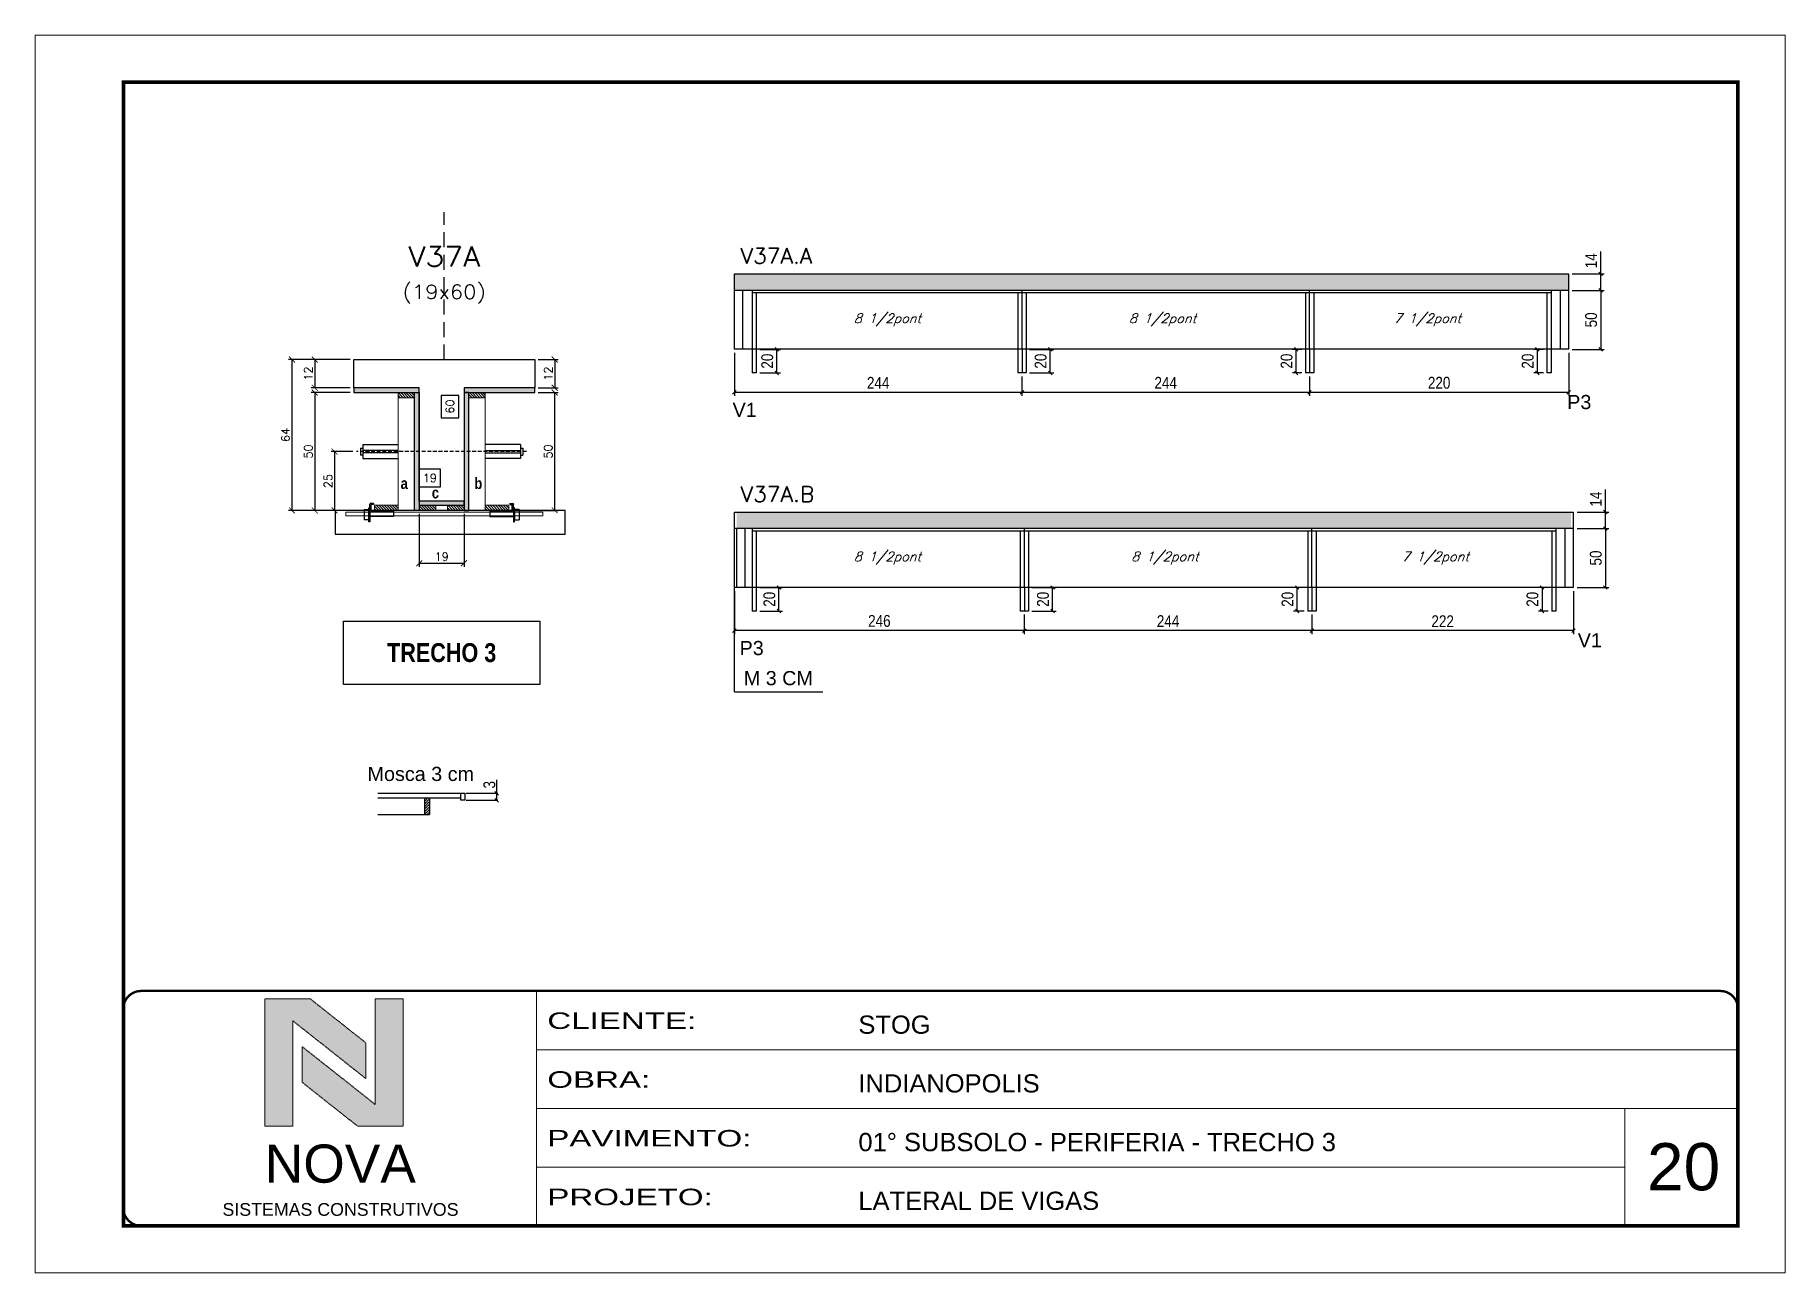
# Model space of a CAD drawing. Extents: x 0 to 6325, y 10169 to 19307.
# Drawn here: x 4755 to 6240, y 12466 to 13516 of the extents above; entities that cross this region are included whole.
import ezdxf
from ezdxf.enums import TextEntityAlignment as Align

# ---------------------------------------------------------------- set-up
doc = ezdxf.new("R2010")
doc.units = 0
for name, pattern in [('CONTINUO', [0]), ('DASHED', [0.75, 0.5, -0.25]), ('HIDDEN', [9.525, 6.35, -3.175])]:
    doc.linetypes.add(name, pattern=pattern)
for name, color, linetype in [('1', 1, 'Continuous'), ('5', 5, 'Continuous'), ('barrote', 251, 'Continuous'), ('COTA', 241, 'Continuous'), ('Cota Seção (2x)', 4, 'Continuous'), ('detalhes', 4, 'Continuous'), ('Hachura', 253, 'Continuous'), ('NOMENCLATURA', 7, 'Continuous'), ('Painéis', 200, 'Continuous'), ('presilha', 1, 'Continuous'), ('SARR_2.2x7', 40, 'Continuous'), ('SARR_3.5x7', 81, 'Continuous'), ('TENSOR', 3, 'Continuous'), ('texto', 7, 'Continuous'), ('Texto de Titulo', 7, 'Continuous'), ('Texto Qtd Sarr', 242, 'Continuous')]:
    doc.layers.add(name, color=color, linetype=linetype)
for name, color, linetype, lineweight in [('CARIMBO', 255, 'Continuous', 9), ('CARIMBO-LEGENDA', 75, 'Continuous', 15), ('CONCRETO', 251, 'Continuous', 25), ('Folhas', 255, 'Continuous', 9), ('Madeira', 126, 'Continuous', 18), ('SARRAFO DE PRESSAO', 251, 'DASHED', 9), ('SCO-___-LAJ', 2, 'Continuous', 0), ('Texto Seção', 7, 'Continuous', 15)]:
    doc.layers.add(name, color=color, linetype=linetype, lineweight=lineweight)
doc.styles.add('arial', font='arial.ttf')
doc.styles.add('COTA TECNICA', font='techl___.ttf', dxfattribs={"height": 10})
doc.styles.add('COTA TECNICA 2X', font='techl___.ttf', dxfattribs={"height": 10})
doc.styles.add('REGUA-120', font='ROMANS.shx', dxfattribs={"height": 15})
doc.styles.add('ROMANC', font='techb___.ttf', dxfattribs={"height": 2.5})
doc.styles.add('Romans', font='romans.shx')
doc.styles.get("Standard").update_dxf_attribs({"font": 'arial.ttf'})
doc.styles.add('TECNICA', font='techb___.ttf', dxfattribs={"height": 10})
doc.styles.add('Tecnologia', font='')
doc.styles.get('Tecnologia').set_extended_font_data('Forgotten Futurist')
doc.dimstyles.new('Cota Seção (2x)', dxfattribs={"dimtxt": 7, "dimasz": 5, "dimexe": 3, "dimexo": 3, "dimgap": 2, "dimtad": 3, "dimdec": 1, "dimlfac": 0.5, "dimzin": 12, "dimdsep": 46, "dimtxsty": 'Romans', "dimblk": 'ARCHTICK', "dimcen": 0, "dimclrd": 4, "dimclre": 4, "dimclrt": 1, "dimadec": 1, "dimazin": 3, "dimtfac": 1, "dimtdec": 1, "dimtmove": 0, "dimatfit": 3, "dimldrblk": 'OBLIQUE', "dimfxl": 1, "dimtolj": 1, "dimtzin": 12, "dimarcsym": 0})
doc.dimstyles.new('Cota Seção interna', dxfattribs={"dimtxt": 7, "dimasz": 6, "dimexe": 0.18, "dimexo": 2, "dimgap": -4, "dimtad": 3, "dimdec": 1, "dimlfac": 0.5, "dimzin": 12, "dimdsep": 46, "dimtxsty": 'Romans', "dimblk": 'ARCHTICK', "dimcen": 0.09, "dimse1": 1, "dimse2": 1, "dimsd1": 1, "dimsd2": 1, "dimclrd": 180, "dimclre": 5, "dimclrt": 1, "dimadec": 0, "dimazin": 3, "dimtfac": 1, "dimtdec": 1, "dimtofl": 0, "dimtmove": 0, "dimatfit": 3, "dimldrblk": 'ARCHTICK', "dimfxl": 1, "dimtolj": 1, "dimtzin": 0, "dimarcsym": 0})
doc.dimstyles.new('PAINEL', dxfattribs={"dimtxt": 10, "dimasz": 3, "dimexe": 3, "dimexo": 3, "dimgap": 3, "dimtad": 1, "dimdec": 1, "dimzin": 12, "dimdsep": 46, "dimtxsty": 'COTA TECNICA', "dimblk1": 'OBLIQUE', "dimblk2": 'OBLIQUE', "dimsah": 1, "dimcen": 0.9, "dimclrd": 4, "dimclre": 4, "dimclrt": 240, "dimadec": 1, "dimazin": 3, "dimtfac": 1, "dimtdec": 1, "dimtmove": 0, "dimatfit": 3, "dimfxl": 1, "dimtolj": 1, "dimtzin": 12, "dimarcsym": 0})
doc.dimstyles.new('SECAO', dxfattribs={"dimscale": 0.333333, "dimtxt": 5, "dimasz": 9, "dimexe": 3, "dimexo": 3, "dimgap": 3, "dimtad": 1, "dimdec": 1, "dimlfac": 0.5, "dimzin": 12, "dimdsep": 46, "dimtxsty": 'COTA TECNICA 2X', "dimblk1": 'OBLIQUE', "dimblk2": 'OBLIQUE', "dimsah": 1, "dimcen": 0.9, "dimclrd": 4, "dimclre": 4, "dimclrt": 240, "dimadec": 1, "dimazin": 3, "dimtfac": 1, "dimtdec": 1, "dimtmove": 0, "dimatfit": 3, "dimfxl": 1, "dimtolj": 1, "dimtzin": 12, "dimarcsym": 0})
pattern_1 = [(315, (28037.7189, 4882.807), (1.12253202, 1.12253202), [])]

msp = doc.modelspace()

# ---------------------------------------------------------------- texts
at = {"layer": '5', "linetype": 'Continuous'}
for s, p in [('V1', (5346.96, 13191.78)), ('P3', (6055.19, 13198.39)), ('P3', (5352.88, 12989.75)), ('V1', (6064.14, 12996.36))]:
    msp.add_text(s, height=12, rotation=0.00004, dxfattribs=at).set_placement(p)
at = {"layer": '5', "color": 4, "linetype": 'Continuous'}
for s, p in [('M 3 CM', (5356.45, 12964.23)), ('Mosca 3 cm', (5037.18, 12882.99))]:
    msp.add_text(s, height=12, rotation=0.00004, dxfattribs=at).set_placement(p)
at = {"layer": 'CARIMBO', "style": 'arial'}
msp.add_text('20', height=40, dxfattribs=at).set_placement((6122.86, 12535.84))
at = {"layer": 'detalhes', "style": 'TECNICA'}
for s, p in [('a', (5065.27, 13130.65)), ('c', (5091.7, 13122.69)), ('b', (5127.81, 13130.64))]:
    msp.add_text(s, height=9.6, dxfattribs=at).set_placement(p)
at = {"layer": 'NOMENCLATURA', "color": 2, "insert": (5100.1, 12991.77), "char_height": 16, "attachment_point": 5, "style": 'ROMANC'}
msp.add_mtext('TRECHO 3', dxfattribs=at)
at = {"layer": 'texto', "color": 2, "char_height": 8, "attachment_point": 5, "style": 'Romans'}
for s, insert in [('{\\Q19;\\C256;8 1/2pont}', (5478.36, 13274.11)), ('{\\Q19;\\C256;8 1/2pont}', (5711.79, 13274.11)), ('{\\Q19;\\C256;7 1/2pont}', (5936.59, 13274.11)), ('{\\Q19;\\C256;8 1/2pont}', (5478.36, 13072.08)), ('{\\Q19;\\C256;8 1/2pont}', (5713.79, 13072.08)), ('{\\Q19;\\C256;7 1/2pont}', (5943.27, 13072.08))]:
    msp.add_mtext(s, dxfattribs=dict(at, insert=insert))
at = {"layer": 'Texto Seção', "style": 'REGUA-120', "width": 1.05}
for s, p in [('V37A.A', (5353.78, 13321.86)), ('V37A.B', (5353.78, 13119.82))]:
    msp.add_text(s, height=13, dxfattribs=at).set_placement(p)

# ---------------------------------------------------------------- blocks, each defined once
blk = doc.blocks.new('A$C64660E27')
at = {"layer": 'COTA', "true_color": 0x1a1a1a}
h = blk.add_hatch(color=250, dxfattribs=at)
h.dxf.hatch_style = 1
h.paths.add_polyline_path([(185.4, -11.6), (142.4, -11.6), (142.4, -131.6), (168.8, -131.6), (168.8, -32.2), (237.7, -86.7), (237.7, -53)])
at = {"layer": 'COTA'}
h = blk.add_hatch(color=20, dxfattribs=at)
h.dxf.hatch_style = 1
h.paths.add_polyline_path([(273, -11.4), (246.6, -11.4), (246.6, -111.1), (177.7, -56.6), (177.7, -90.2), (230, -131.6), (273, -131.6)])
for p, q in [((142.4, -131.6), (142.4, -11.6)), ((142.4, -11.6), (185.4, -11.6)), ((185.4, -11.6), (237.7, -53)), ((273, -11.4), (246.6, -11.4)), ((246.6, -111.1), (246.6, -11.4)), ((273, -11.4), (273, -131.6)), ((168.8, -32.2), (237.7, -86.7)), ((168.8, -131.6), (168.8, -32.2)), ((246.6, -111.1), (177.7, -56.6)), ((177.7, -90.2), (177.7, -56.6)), ((237.7, -86.7), (237.7, -53)), ((230, -131.6), (177.7, -90.2)), ((142.4, -131.6), (168.8, -131.6)), ((273, -131.6), (230, -131.6))]:
    blk.add_line(p, q)
at = {"layer": 'CARIMBO-LEGENDA', "color": 7, "linetype": 'Continuous', "ltscale": 100, "style": 'arial'}
blk.add_text('NOVA', height=36, dxfattribs=at).set_placement((142.4, -184.8))
at = {"layer": 'CARIMBO-LEGENDA', "color": 7, "linetype": 'Continuous', "style": 'arial'}
blk.add_text('SISTEMAS CONSTRUTIVOS', height=12, dxfattribs=at).set_placement((102.5, -216))
blk = doc.blocks.new('9999999999')
at = {"color": 30, "linetype": 'CONTINUO'}
for p, q in [((98564.6, 34230.2), (98564.6, 34429.4)), ((98564.6, 34379.6), (99584, 34379.6)), ((98564.6, 34329.8), (99488, 34329.8)), ((99584, 34329.8), (99488, 34329.8)), ((99488, 34329.8), (99488, 34230.2)), ((98564.6, 34280), (99488, 34280))]:
    blk.add_line(p, q, dxfattribs=at)
at = {"color": 30, "linetype": 'CONTINUO', "const_width": 2}
blk.add_lwpolyline([(99584, 34230.2), (99584, 34414.4, 0.414214), (99569, 34429.4), (98229, 34429.4, 0.414214), (98214, 34414.4), (98214, 34245.2, 0.414214), (98229, 34230.2), (99584, 34230.2)], format="xyb", dxfattribs=at)
at = {"layer": 'Folhas'}
blk.add_lwpolyline([(98139, 34190.2), (99624, 34190.2), (99624, 35240.2), (98139, 35240.2)], close=True, dxfattribs=at)
at = {"layer": 'Folhas', "color": 30, "const_width": 3}
blk.add_lwpolyline([(98214, 34230.2), (99584, 34230.2), (99584, 35200.2), (98214, 35200.2)], close=True, dxfattribs=at)
at = {"xscale": 0.9, "yscale": 0.9, "zscale": 0.9}
blk.add_blockref('A$C64660E27', (98205.8, 34433.1), dxfattribs=at)
at = {"color": 7, "linetype": 'Continuous', "ltscale": 5, "style": 'arial'}
for s, height, p in [('STOG', 15.48, (98837.7, 34393.1)), ('INDIANOPOLIS', 15.483, (98837.7, 34343.3)), ('01° SUBSOLO - PERIFERIA - TRECHO 3', 15.483, (98837.7, 34293.5)), ('LATERAL DE VIGAS', 15.483, (98837.7, 34243.7))]:
    blk.add_text(s, height=height, dxfattribs=at).set_placement(p)
at = {"layer": 'Folhas', "color": 7, "style": 'Tecnologia', "width": 1.5}
for s, p in [('CLIENTE:', (98573.7, 34397.2)), ('OBRA:', (98573.7, 34347.3)), ('PAVIMENTO:', (98573.7, 34297.5)), ('PROJETO:', (98573.7, 34247.7))]:
    blk.add_text(s, height=14, dxfattribs=at).set_placement(p)
blk = doc.blocks.new('titulo1')
at = {"layer": 'Defpoints', "color": 252, "linetype": 'HIDDEN', "ltscale": 2}
blk.add_line((0, 0), (0, 125), dxfattribs=at)
at = {"layer": 'Defpoints', "style": 'Romans', "oblique": 15}
blk.add_attdef('FOLHA', text='', height=10, dxfattribs=at).set_placement((0, 15.6), align=Align.MIDDLE_CENTER)
at = {"layer": 'Texto Qtd Sarr', "color": 3, "style": 'Romans', "oblique": 15}
for tag, height, p in [('TITULO', 17, (0, 71.4)), ('SEÇÃO', 12, (0, 41.5))]:
    blk.add_attdef(tag, text='', height=height, dxfattribs=at).set_placement(p, align=Align.MIDDLE_CENTER)
blk = doc.blocks.new('_ArchTick')
at = {"color": 0, "linetype": 'ByBlock', "const_width": 0.15}
blk.add_lwpolyline([(-0.5, -0.5), (0.5, 0.5)], dxfattribs=at)
blk = doc.blocks.new('*D425')
at = {"layer": 'COTA', "color": 4, "lineweight": -2, "transparency": 16777216}
for p, q in [((5182.1, 13240.5), (5199, 13240.5)), ((5196, 13240.5), (5196, 13216.5)), ((5182.1, 13216.5), (5199, 13216.5))]:
    blk.add_line(p, q, dxfattribs=at)
at = {"layer": 'Defpoints', "color": 0, "transparency": 16777216}
for p in [(5179.1, 13240.5), (5179.1, 13216.5), (5196, 13216.5)]:
    blk.add_point(p, dxfattribs=at)
at = {"layer": 'COTA', "color": 4, "lineweight": -2, "transparency": 16777216, "xscale": 5, "yscale": 5, "zscale": 5}
for p, rotation in [((5196, 13240.5), 90), ((5196, 13216.5), 270)]:
    blk.add_blockref('_ArchTick', p, dxfattribs=dict(at, rotation=rotation))
at = {"layer": 'COTA', "color": 1, "transparency": 16777216, "insert": (5190.5, 13228.5), "char_height": 7, "attachment_point": 5, "rotation": 90, "style": 'Romans'}
blk.add_mtext('\\A1;12', dxfattribs=at)
blk = doc.blocks.new('_Oblique')
at = {"layer": '1', "color": 0, "lineweight": -2}
blk.add_line((-0.5, -0.5), (0.5, 0.5), dxfattribs=at)
blk = doc.blocks.new('*D426')
at = {"layer": 'COTA', "color": 4, "lineweight": -2, "transparency": 16777216}
for p, q in [((5022.5, 13240.5), (4970.1, 13240.5)), ((4973.1, 13112.5), (4973.1, 13240.5)), ((5044.5, 13112.5), (4970.1, 13112.5))]:
    blk.add_line(p, q, dxfattribs=at)
at = {"layer": 'Defpoints', "color": 0, "transparency": 16777216}
for p in [(4973.1, 13240.5), (5025.5, 13240.5), (5047.5, 13112.5)]:
    blk.add_point(p, dxfattribs=at)
at = {"layer": 'COTA', "color": 4, "lineweight": -2, "transparency": 16777216, "xscale": 5, "yscale": 5, "zscale": 5}
for p, rotation in [((4973.1, 13240.5), 90), ((4973.1, 13112.5), 270)]:
    blk.add_blockref('_ArchTick', p, dxfattribs=dict(at, rotation=rotation))
at = {"layer": 'COTA', "color": 1, "transparency": 16777216, "insert": (4967.6, 13176.5), "char_height": 7, "attachment_point": 5, "rotation": 90, "style": 'Romans'}
blk.add_mtext('\\A1;64', dxfattribs=at)
blk = doc.blocks.new('*D427')
at = {"layer": 'COTA', "color": 4, "lineweight": -2, "transparency": 16777216}
for p, q in [((5182.1, 13212.5), (5199, 13212.5)), ((5196, 13112.5), (5196, 13212.5)), ((5155.7, 13112.5), (5199, 13112.5))]:
    blk.add_line(p, q, dxfattribs=at)
at = {"layer": 'Defpoints', "color": 0, "transparency": 16777216}
for p in [(5179.1, 13212.5), (5196, 13212.5), (5152.7, 13112.5)]:
    blk.add_point(p, dxfattribs=at)
at = {"layer": 'COTA', "color": 4, "lineweight": -2, "transparency": 16777216, "xscale": 5, "yscale": 5, "zscale": 5}
for p, rotation in [((5196, 13212.5), 90), ((5196, 13112.5), 270)]:
    blk.add_blockref('_ArchTick', p, dxfattribs=dict(at, rotation=rotation))
at = {"layer": 'COTA', "color": 1, "transparency": 16777216, "insert": (5190.5, 13162.5), "char_height": 7, "attachment_point": 5, "rotation": 90, "style": 'Romans'}
blk.add_mtext('\\A1;50', dxfattribs=at)
blk = doc.blocks.new('*D428')
at = {"layer": 'Cota Seção (2x)', "color": 180, "lineweight": -2, "transparency": 16777216}
for p, q in [((5114.6, 13210), (5099.6, 13210)), ((5099.6, 13210), (5099.6, 13191)), ((5114.6, 13191), (5114.6, 13210)), ((5099.6, 13191), (5114.6, 13191))]:
    blk.add_line(p, q, dxfattribs=at)
at = {"layer": 'Defpoints', "color": 0, "transparency": 16777216}
for p in [(5118.6, 13240.5), (5130.1, 13240.5), (5130.1, 13120.5)]:
    blk.add_point(p, dxfattribs=at)
at = {"layer": 'Cota Seção (2x)', "color": 1, "transparency": 16777216, "insert": (5107.1, 13200.5), "char_height": 7, "attachment_point": 5, "rotation": 90, "style": 'Romans'}
blk.add_mtext('\\A1;60', dxfattribs=at)
blk = doc.blocks.new('*D429')
at = {"layer": 'COTA', "color": 4, "lineweight": -2, "transparency": 16777216}
for p, q in [((5022.5, 13240.5), (4989.4, 13240.5)), ((4992.4, 13240.5), (4992.4, 13216.5)), ((5022.5, 13216.5), (4989.4, 13216.5))]:
    blk.add_line(p, q, dxfattribs=at)
at = {"layer": 'Defpoints', "color": 0, "transparency": 16777216}
for p in [(5025.5, 13240.5), (4992.4, 13216.5), (5025.5, 13216.5)]:
    blk.add_point(p, dxfattribs=at)
at = {"layer": 'COTA', "color": 4, "lineweight": -2, "transparency": 16777216, "xscale": 5, "yscale": 5, "zscale": 5}
for p, rotation in [((4992.4, 13240.5), 90), ((4992.4, 13216.5), 270)]:
    blk.add_blockref('_ArchTick', p, dxfattribs=dict(at, rotation=rotation))
at = {"layer": 'COTA', "color": 1, "transparency": 16777216, "insert": (4986.9, 13228.5), "char_height": 7, "attachment_point": 5, "rotation": 90, "style": 'Romans'}
blk.add_mtext('\\A1;12', dxfattribs=at)
blk = doc.blocks.new('*D430')
at = {"layer": 'COTA', "color": 4, "lineweight": -2, "transparency": 16777216}
for p, q in [((5022.5, 13212.5), (4989.4, 13212.5)), ((4992.4, 13212.5), (4992.4, 13112.5)), ((5044.5, 13112.5), (4989.4, 13112.5))]:
    blk.add_line(p, q, dxfattribs=at)
at = {"layer": 'Defpoints', "color": 0, "transparency": 16777216}
for p in [(5025.5, 13212.5), (4992.4, 13112.5), (5047.5, 13112.5)]:
    blk.add_point(p, dxfattribs=at)
at = {"layer": 'COTA', "color": 4, "lineweight": -2, "transparency": 16777216, "xscale": 5, "yscale": 5, "zscale": 5}
for p, rotation in [((4992.4, 13212.5), 90), ((4992.4, 13112.5), 270)]:
    blk.add_blockref('_ArchTick', p, dxfattribs=dict(at, rotation=rotation))
at = {"layer": 'COTA', "color": 1, "transparency": 16777216, "insert": (4986.9, 13162.5), "char_height": 7, "attachment_point": 5, "rotation": 90, "style": 'Romans'}
blk.add_mtext('\\A1;50', dxfattribs=at)
blk = doc.blocks.new('PRESILHA METÁLICA 1')
at = {"layer": 'presilha'}
for p, q in [((0, 13), (6, 13)), ((0, 13), (0, 0)), ((6, 0), (0, 0)), ((6, 15.5), (7.5, 15.5)), ((6, -2.5), (6, 15.5)), ((6, 13), (6, 0)), ((7.5, 10.6), (7.5, 19.9)), ((7.5, 15.5), (7.5, -2.5)), ((37.5, 4.1), (7.5, 4.1)), ((12, 21), (8.6, 21)), ((9, 11.6), (9, 18.9)), ((12, 19.5), (9.6, 19.5)), ((37.5, 11), (9.6, 11)), ((12, 21), (12, 19.5)), ((37.5, 11), (37.5, 4.1)), ((7.5, -2.5), (6, -2.5))]:
    blk.add_line(p, q, dxfattribs=at)
for centre, radius, start, end in [((8.6, 19.9), 1.14, 90, 180), ((9.6, 18.9), 0.57, 90, 180), ((9.6, 11.6), 0.57, 180, 270)]:
    blk.add_arc(centre, radius, start, end, dxfattribs=at)
blk = doc.blocks.new('*D431')
at = {"layer": 'COTA', "color": 4, "lineweight": -2, "transparency": 16777216}
for p, q in [((5081.1, 13109.5), (5081.1, 13064.7)), ((5119.1, 13109.5), (5119.1, 13064.7)), ((5081.1, 13067.7), (5119.1, 13067.7))]:
    blk.add_line(p, q, dxfattribs=at)
at = {"layer": 'Defpoints', "color": 0, "transparency": 16777216}
for p in [(5081.1, 13112.5), (5119.1, 13112.5), (5119.1, 13067.7)]:
    blk.add_point(p, dxfattribs=at)
at = {"layer": 'COTA', "color": 4, "lineweight": -2, "transparency": 16777216, "xscale": 5, "yscale": 5, "zscale": 5, "rotation": 180}
blk.add_blockref('_ArchTick', (5081.1, 13067.7), dxfattribs=at)
at = {"layer": 'COTA', "color": 4, "lineweight": -2, "transparency": 16777216, "xscale": 5, "yscale": 5, "zscale": 5}
blk.add_blockref('_ArchTick', (5119.1, 13067.7), dxfattribs=at)
at = {"layer": 'COTA', "color": 1, "transparency": 16777216, "insert": (5100.1, 13073.2), "char_height": 7, "attachment_point": 5, "style": 'Romans'}
blk.add_mtext('\\A1;19', dxfattribs=at)
blk = doc.blocks.new('*D891')
at = {"layer": 'COTA', "color": 4, "lineweight": -2, "transparency": 16777216}
for p, q in [((5024.8, 13162.4), (5006.2, 13162.4)), ((5009.2, 13162.4), (5009.2, 13112.5)), ((5024.8, 13112.5), (5006.2, 13112.5))]:
    blk.add_line(p, q, dxfattribs=at)
at = {"layer": 'Defpoints', "color": 0, "transparency": 16777216}
for p in [(5027.8, 13162.4), (5009.2, 13112.5), (5027.8, 13112.5)]:
    blk.add_point(p, dxfattribs=at)
at = {"layer": 'COTA', "color": 4, "lineweight": -2, "transparency": 16777216, "xscale": 5, "yscale": 5, "zscale": 5}
for p, rotation in [((5009.2, 13162.4), 90), ((5009.2, 13112.5), 270)]:
    blk.add_blockref('_ArchTick', p, dxfattribs=dict(at, rotation=rotation))
at = {"layer": 'COTA', "color": 1, "transparency": 16777216, "insert": (5003.7, 13137.4), "char_height": 7, "attachment_point": 5, "rotation": 90, "style": 'Romans'}
blk.add_mtext('\\A1;25', dxfattribs=at)
blk = doc.blocks.new('*D432')
at = {"layer": 'Cota Seção (2x)', "color": 180, "lineweight": -2, "transparency": 16777216}
for p, q in [((5099.1, 13147.5), (5081.1, 13147.5)), ((5081.1, 13147.5), (5081.1, 13132.5)), ((5099.1, 13132.5), (5099.1, 13147.5)), ((5081.1, 13132.5), (5099.1, 13132.5))]:
    blk.add_line(p, q, dxfattribs=at)
at = {"layer": 'Defpoints', "color": 0, "transparency": 16777216}
for p in [(5119.1, 13128.5), (5081.1, 13112.5), (5119.1, 13112.5)]:
    blk.add_point(p, dxfattribs=at)
at = {"layer": 'Cota Seção (2x)', "color": 1, "transparency": 16777216, "insert": (5090.1, 13140), "char_height": 7, "attachment_point": 5, "style": 'Romans'}
blk.add_mtext('\\A1;19', dxfattribs=at)
blk = doc.blocks.new('*D433')
at = {"layer": 'COTA', "color": 4, "linetype": 'ByBlock', "lineweight": -2, "transparency": 16777216}
for p, q in [((6056.5, 13246.1), (6056.5, 13209.6)), ((5836.5, 13226.1), (5836.5, 13209.6)), ((6056.5, 13212.6), (5836.5, 13212.6))]:
    blk.add_line(p, q, dxfattribs=at)
at = {"layer": 'Defpoints', "color": 0, "linetype": 'ByBlock', "transparency": 16777216}
for p in [(6056.5, 13249.1), (5836.5, 13229.1), (5836.5, 13212.6)]:
    blk.add_point(p, dxfattribs=at)
at = {"layer": 'COTA', "color": 4, "linetype": 'ByBlock', "lineweight": -2, "transparency": 16777216, "xscale": 3, "yscale": 3, "zscale": 3, "rotation": 180}
blk.add_blockref('_Oblique', (5836.5, 13212.6), dxfattribs=at)
at = {"layer": 'COTA', "color": 4, "linetype": 'ByBlock', "lineweight": -2, "transparency": 16777216, "xscale": 3, "yscale": 3, "zscale": 3}
blk.add_blockref('_Oblique', (6056.5, 13212.6), dxfattribs=at)
at = {"layer": 'COTA', "color": 240, "linetype": 'ByBlock', "transparency": 16777216, "insert": (5946.5, 13220.7), "char_height": 10, "attachment_point": 5, "style": 'COTA TECNICA'}
blk.add_mtext('\\A1;220', dxfattribs=at)
blk = doc.blocks.new('*D434')
at = {"layer": 'COTA', "color": 4, "linetype": 'ByBlock', "lineweight": -2, "transparency": 16777216}
for p, q in [((5592.5, 13226.1), (5592.5, 13209.6)), ((5836.5, 13226.1), (5836.5, 13209.6)), ((5836.5, 13212.6), (5592.5, 13212.6))]:
    blk.add_line(p, q, dxfattribs=at)
at = {"layer": 'Defpoints', "color": 0, "linetype": 'ByBlock', "transparency": 16777216}
for p in [(5592.5, 13229.1), (5836.5, 13229.1), (5592.5, 13212.6)]:
    blk.add_point(p, dxfattribs=at)
at = {"layer": 'COTA', "color": 4, "linetype": 'ByBlock', "lineweight": -2, "transparency": 16777216, "xscale": 3, "yscale": 3, "zscale": 3, "rotation": 180}
blk.add_blockref('_Oblique', (5592.5, 13212.6), dxfattribs=at)
at = {"layer": 'COTA', "color": 4, "linetype": 'ByBlock', "lineweight": -2, "transparency": 16777216, "xscale": 3, "yscale": 3, "zscale": 3}
blk.add_blockref('_Oblique', (5836.5, 13212.6), dxfattribs=at)
at = {"layer": 'COTA', "color": 240, "linetype": 'ByBlock', "transparency": 16777216, "insert": (5714.5, 13220.7), "char_height": 10, "width": 210.731, "attachment_point": 5, "style": 'COTA TECNICA'}
blk.add_mtext('\\A1;244', dxfattribs=at)
blk = doc.blocks.new('*D892')
at = {"layer": 'COTA', "color": 4, "lineweight": -2, "transparency": 16777216}
for p, q in [((5348.5, 13246.1), (5348.5, 13209.6)), ((5592.5, 13226.1), (5592.5, 13209.6)), ((5592.5, 13212.6), (5348.5, 13212.6))]:
    blk.add_line(p, q, dxfattribs=at)
at = {"layer": 'Defpoints', "color": 0, "transparency": 16777216}
for p in [(5348.5, 13249.1), (5592.5, 13229.1), (5348.5, 13212.6)]:
    blk.add_point(p, dxfattribs=at)
at = {"layer": 'COTA', "color": 4, "lineweight": -2, "transparency": 16777216, "xscale": 3, "yscale": 3, "zscale": 3, "rotation": 180}
blk.add_blockref('_Oblique', (5348.5, 13212.6), dxfattribs=at)
at = {"layer": 'COTA', "color": 4, "lineweight": -2, "transparency": 16777216, "xscale": 3, "yscale": 3, "zscale": 3}
blk.add_blockref('_Oblique', (5592.5, 13212.6), dxfattribs=at)
at = {"layer": 'COTA', "color": 240, "transparency": 16777216, "insert": (5470.5, 13220.7), "char_height": 10, "attachment_point": 5, "style": 'COTA TECNICA'}
blk.add_mtext('\\A1;244', dxfattribs=at)
blk = doc.blocks.new('*D435')
at = {"layer": 'COTA', "color": 4, "lineweight": -2, "transparency": 16777216}
for p, q in [((6059.5, 13299.1), (6086.6, 13299.1)), ((6083.6, 13299.1), (6083.6, 13249.1)), ((6059.5, 13249.1), (6086.6, 13249.1))]:
    blk.add_line(p, q, dxfattribs=at)
at = {"layer": 'Defpoints', "color": 0, "transparency": 16777216}
for p in [(6056.5, 13299.1), (6056.5, 13249.1), (6083.6, 13249.1)]:
    blk.add_point(p, dxfattribs=at)
at = {"layer": 'COTA', "color": 4, "lineweight": -2, "transparency": 16777216, "xscale": 3, "yscale": 3, "zscale": 3}
for p, rotation in [((6083.6, 13299.1), 90), ((6083.6, 13249.1), 270)]:
    blk.add_blockref('_Oblique', p, dxfattribs=dict(at, rotation=rotation))
at = {"layer": 'COTA', "color": 240, "transparency": 16777216, "insert": (6075.5, 13274.1), "char_height": 10, "attachment_point": 5, "rotation": 90, "style": 'COTA TECNICA'}
blk.add_mtext('\\A1;50', dxfattribs=at)
blk = doc.blocks.new('*D436')
at = {"layer": 'COTA', "color": 4, "lineweight": -2, "transparency": 16777216}
for p, q in [((6083.6, 13313.1), (6083.6, 13332.2)), ((6059.5, 13313.1), (6086.6, 13313.1)), ((6083.6, 13299.1), (6083.6, 13313.1)), ((6059.5, 13299.1), (6086.6, 13299.1))]:
    blk.add_line(p, q, dxfattribs=at)
at = {"layer": 'Defpoints', "color": 0, "transparency": 16777216}
for p in [(6056.5, 13313.1), (6083.6, 13313.1), (6056.5, 13299.1)]:
    blk.add_point(p, dxfattribs=at)
at = {"layer": 'COTA', "color": 4, "lineweight": -2, "transparency": 16777216, "xscale": 3, "yscale": 3, "zscale": 3}
for p, rotation in [((6083.6, 13313.1), 90), ((6083.6, 13299.1), 270)]:
    blk.add_blockref('_Oblique', p, dxfattribs=dict(at, rotation=rotation))
at = {"layer": 'COTA', "color": 240, "transparency": 16777216, "insert": (6075.5, 13324.2), "char_height": 10, "attachment_point": 5, "rotation": 90, "style": 'COTA TECNICA'}
blk.add_mtext('\\A1;14', dxfattribs=at)
blk = doc.blocks.new('*D893')
at = {"layer": 'COTA', "color": 4, "lineweight": -2, "transparency": 16777216}
for p, q in [((5830, 13249.1), (5822.2, 13249.1)), ((5825.2, 13229.1), (5825.2, 13249.1)), ((5830, 13229.1), (5822.2, 13229.1))]:
    blk.add_line(p, q, dxfattribs=at)
at = {"layer": 'Defpoints', "color": 0, "transparency": 16777216}
for p in [(5825.2, 13249.1), (5833, 13249.1), (5833, 13229.1)]:
    blk.add_point(p, dxfattribs=at)
at = {"layer": 'COTA', "color": 4, "lineweight": -2, "transparency": 16777216, "xscale": 3, "yscale": 3, "zscale": 3}
for p, rotation in [((5825.2, 13249.1), 90), ((5825.2, 13229.1), 270)]:
    blk.add_blockref('_Oblique', p, dxfattribs=dict(at, rotation=rotation))
at = {"layer": 'COTA', "color": 240, "transparency": 16777216, "insert": (5817.1, 13239.1), "char_height": 10, "attachment_point": 5, "rotation": 90, "style": 'COTA TECNICA'}
blk.add_mtext('\\A1;20', dxfattribs=at)
blk = doc.blocks.new('*D894')
at = {"layer": 'COTA', "color": 4, "lineweight": -2, "transparency": 16777216}
for p, q in [((5370, 13249.1), (5387.5, 13249.1)), ((5384.5, 13229.1), (5384.5, 13249.1)), ((5370, 13229.1), (5387.5, 13229.1))]:
    blk.add_line(p, q, dxfattribs=at)
at = {"layer": 'Defpoints', "color": 0, "transparency": 16777216}
for p in [(5367, 13249.1), (5384.5, 13249.1), (5367, 13229.1)]:
    blk.add_point(p, dxfattribs=at)
at = {"layer": 'COTA', "color": 4, "lineweight": -2, "transparency": 16777216, "xscale": 3, "yscale": 3, "zscale": 3}
for p, rotation in [((5384.5, 13249.1), 90), ((5384.5, 13229.1), 270)]:
    blk.add_blockref('_Oblique', p, dxfattribs=dict(at, rotation=rotation))
at = {"layer": 'COTA', "color": 240, "transparency": 16777216, "insert": (5376.4, 13239.1), "char_height": 10, "attachment_point": 5, "rotation": 90, "style": 'COTA TECNICA'}
blk.add_mtext('\\A1;20', dxfattribs=at)
blk = doc.blocks.new('*D895')
at = {"layer": 'COTA', "color": 4, "lineweight": -2, "transparency": 16777216}
for p, q in [((6035, 13249.1), (6026.8, 13249.1)), ((6029.8, 13249.1), (6029.8, 13229.1)), ((6035, 13229.1), (6026.8, 13229.1))]:
    blk.add_line(p, q, dxfattribs=at)
at = {"layer": 'Defpoints', "color": 0, "transparency": 16777216}
for p in [(6038, 13249.1), (6029.8, 13229.1), (6038, 13229.1)]:
    blk.add_point(p, dxfattribs=at)
at = {"layer": 'COTA', "color": 4, "lineweight": -2, "transparency": 16777216, "xscale": 3, "yscale": 3, "zscale": 3}
for p, rotation in [((6029.8, 13249.1), 90), ((6029.8, 13229.1), 270)]:
    blk.add_blockref('_Oblique', p, dxfattribs=dict(at, rotation=rotation))
at = {"layer": 'COTA', "color": 240, "transparency": 16777216, "insert": (6021.7, 13239.1), "char_height": 10, "attachment_point": 5, "rotation": 90, "style": 'COTA TECNICA'}
blk.add_mtext('\\A1;20', dxfattribs=at)
blk = doc.blocks.new('*D896')
at = {"layer": 'COTA', "color": 4, "lineweight": -2, "transparency": 16777216}
for p, q in [((5599, 13249.1), (5619.5, 13249.1)), ((5616.5, 13229.1), (5616.5, 13249.1)), ((5599, 13229.1), (5619.5, 13229.1))]:
    blk.add_line(p, q, dxfattribs=at)
at = {"layer": 'Defpoints', "color": 0, "transparency": 16777216}
for p in [(5596, 13249.1), (5616.5, 13249.1), (5596, 13229.1)]:
    blk.add_point(p, dxfattribs=at)
at = {"layer": 'COTA', "color": 4, "lineweight": -2, "transparency": 16777216, "xscale": 3, "yscale": 3, "zscale": 3}
for p, rotation in [((5616.5, 13249.1), 90), ((5616.5, 13229.1), 270)]:
    blk.add_blockref('_Oblique', p, dxfattribs=dict(at, rotation=rotation))
at = {"layer": 'COTA', "color": 240, "transparency": 16777216, "insert": (5608.4, 13239.1), "char_height": 10, "attachment_point": 5, "rotation": 90, "style": 'COTA TECNICA'}
blk.add_mtext('\\A1;20', dxfattribs=at)
blk = doc.blocks.new('*D437')
at = {"layer": 'COTA', "color": 4, "linetype": 'ByBlock', "lineweight": -2, "transparency": 16777216}
for p, q in [((6060.5, 13044.1), (6060.5, 13007.5)), ((5838.5, 13024.1), (5838.5, 13007.5)), ((6060.5, 13010.5), (5838.5, 13010.5))]:
    blk.add_line(p, q, dxfattribs=at)
at = {"layer": 'Defpoints', "color": 0, "linetype": 'ByBlock', "transparency": 16777216}
for p in [(6060.5, 13047.1), (5838.5, 13027.1), (5838.5, 13010.5)]:
    blk.add_point(p, dxfattribs=at)
at = {"layer": 'COTA', "color": 4, "linetype": 'ByBlock', "lineweight": -2, "transparency": 16777216, "xscale": 3, "yscale": 3, "zscale": 3, "rotation": 180}
blk.add_blockref('_Oblique', (5838.5, 13010.5), dxfattribs=at)
at = {"layer": 'COTA', "color": 4, "linetype": 'ByBlock', "lineweight": -2, "transparency": 16777216, "xscale": 3, "yscale": 3, "zscale": 3}
blk.add_blockref('_Oblique', (6060.5, 13010.5), dxfattribs=at)
at = {"layer": 'COTA', "color": 240, "linetype": 'ByBlock', "transparency": 16777216, "insert": (5949.5, 13018.5), "char_height": 10, "attachment_point": 5, "style": 'COTA TECNICA'}
blk.add_mtext('\\A1;222', dxfattribs=at)
blk = doc.blocks.new('*D438')
at = {"layer": 'COTA', "color": 4, "linetype": 'ByBlock', "lineweight": -2, "transparency": 16777216}
for p, q in [((5594.5, 13024.1), (5594.5, 13007.5)), ((5838.5, 13024.1), (5838.5, 13007.5)), ((5838.5, 13010.5), (5594.5, 13010.5))]:
    blk.add_line(p, q, dxfattribs=at)
at = {"layer": 'Defpoints', "color": 0, "linetype": 'ByBlock', "transparency": 16777216}
for p in [(5594.5, 13027.1), (5838.5, 13027.1), (5594.5, 13010.5)]:
    blk.add_point(p, dxfattribs=at)
at = {"layer": 'COTA', "color": 4, "linetype": 'ByBlock', "lineweight": -2, "transparency": 16777216, "xscale": 3, "yscale": 3, "zscale": 3, "rotation": 180}
blk.add_blockref('_Oblique', (5594.5, 13010.5), dxfattribs=at)
at = {"layer": 'COTA', "color": 4, "linetype": 'ByBlock', "lineweight": -2, "transparency": 16777216, "xscale": 3, "yscale": 3, "zscale": 3}
blk.add_blockref('_Oblique', (5838.5, 13010.5), dxfattribs=at)
at = {"layer": 'COTA', "color": 240, "linetype": 'ByBlock', "transparency": 16777216, "insert": (5716.5, 13018.6), "char_height": 10, "width": 210.731, "attachment_point": 5, "style": 'COTA TECNICA'}
blk.add_mtext('\\A1;244', dxfattribs=at)
blk = doc.blocks.new('*D897')
at = {"layer": 'COTA', "color": 4, "lineweight": -2, "transparency": 16777216}
for p, q in [((5348.5, 13044.1), (5348.5, 13007.5)), ((5594.5, 13024.1), (5594.5, 13007.5)), ((5594.5, 13010.5), (5348.5, 13010.5))]:
    blk.add_line(p, q, dxfattribs=at)
at = {"layer": 'Defpoints', "color": 0, "transparency": 16777216}
for p in [(5348.5, 13047.1), (5594.5, 13027.1), (5348.5, 13010.5)]:
    blk.add_point(p, dxfattribs=at)
at = {"layer": 'COTA', "color": 4, "lineweight": -2, "transparency": 16777216, "xscale": 3, "yscale": 3, "zscale": 3, "rotation": 180}
blk.add_blockref('_Oblique', (5348.5, 13010.5), dxfattribs=at)
at = {"layer": 'COTA', "color": 4, "lineweight": -2, "transparency": 16777216, "xscale": 3, "yscale": 3, "zscale": 3}
blk.add_blockref('_Oblique', (5594.5, 13010.5), dxfattribs=at)
at = {"layer": 'COTA', "color": 240, "transparency": 16777216, "insert": (5471.5, 13018.7), "char_height": 10, "attachment_point": 5, "style": 'COTA TECNICA'}
blk.add_mtext('\\A1;246', dxfattribs=at)
blk = doc.blocks.new('*D439')
at = {"layer": 'COTA', "color": 4, "lineweight": -2, "transparency": 16777216}
for p, q in [((6063.5, 13097.1), (6090.6, 13097.1)), ((6087.6, 13097.1), (6087.6, 13047.1)), ((6063.5, 13047.1), (6090.6, 13047.1))]:
    blk.add_line(p, q, dxfattribs=at)
at = {"layer": 'Defpoints', "color": 0, "transparency": 16777216}
for p in [(6060.5, 13097.1), (6060.5, 13047.1), (6087.6, 13047.1)]:
    blk.add_point(p, dxfattribs=at)
at = {"layer": 'COTA', "color": 4, "lineweight": -2, "transparency": 16777216, "xscale": 3, "yscale": 3, "zscale": 3}
for p, rotation in [((6087.6, 13097.1), 90), ((6087.6, 13047.1), 270)]:
    blk.add_blockref('_Oblique', p, dxfattribs=dict(at, rotation=rotation))
at = {"layer": 'COTA', "color": 240, "transparency": 16777216, "insert": (6079.5, 13072.1), "char_height": 10, "attachment_point": 5, "rotation": 90, "style": 'COTA TECNICA'}
blk.add_mtext('\\A1;50', dxfattribs=at)
blk = doc.blocks.new('*D440')
at = {"layer": 'COTA', "color": 4, "lineweight": -2, "transparency": 16777216}
for p, q in [((6087.6, 13111.1), (6087.6, 13130.2)), ((6063.5, 13111.1), (6090.6, 13111.1)), ((6087.6, 13097.1), (6087.6, 13111.1)), ((6063.5, 13097.1), (6090.6, 13097.1))]:
    blk.add_line(p, q, dxfattribs=at)
at = {"layer": 'Defpoints', "color": 0, "transparency": 16777216}
for p in [(6060.5, 13111.1), (6087.6, 13111.1), (6060.5, 13097.1)]:
    blk.add_point(p, dxfattribs=at)
at = {"layer": 'COTA', "color": 4, "lineweight": -2, "transparency": 16777216, "xscale": 3, "yscale": 3, "zscale": 3}
for p, rotation in [((6087.6, 13111.1), 90), ((6087.6, 13097.1), 270)]:
    blk.add_blockref('_Oblique', p, dxfattribs=dict(at, rotation=rotation))
at = {"layer": 'COTA', "color": 240, "transparency": 16777216, "insert": (6079.5, 13122.1), "char_height": 10, "attachment_point": 5, "rotation": 90, "style": 'COTA TECNICA'}
blk.add_mtext('\\A1;14', dxfattribs=at)
blk = doc.blocks.new('*D898')
at = {"layer": 'COTA', "color": 4, "lineweight": -2, "transparency": 16777216}
for p, q in [((5832, 13047.1), (5823, 13047.1)), ((5826, 13027.1), (5826, 13047.1)), ((5832, 13027.1), (5823, 13027.1))]:
    blk.add_line(p, q, dxfattribs=at)
at = {"layer": 'Defpoints', "color": 0, "transparency": 16777216}
for p in [(5826, 13047.1), (5835, 13047.1), (5835, 13027.1)]:
    blk.add_point(p, dxfattribs=at)
at = {"layer": 'COTA', "color": 4, "lineweight": -2, "transparency": 16777216, "xscale": 3, "yscale": 3, "zscale": 3}
for p, rotation in [((5826, 13047.1), 90), ((5826, 13027.1), 270)]:
    blk.add_blockref('_Oblique', p, dxfattribs=dict(at, rotation=rotation))
at = {"layer": 'COTA', "color": 240, "transparency": 16777216, "insert": (5817.9, 13037.1), "char_height": 10, "attachment_point": 5, "rotation": 90, "style": 'COTA TECNICA'}
blk.add_mtext('\\A1;20', dxfattribs=at)
blk = doc.blocks.new('*D899')
at = {"layer": 'COTA', "color": 4, "lineweight": -2, "transparency": 16777216}
for p, q in [((5370, 13047.1), (5389.3, 13047.1)), ((5386.3, 13027.1), (5386.3, 13047.1)), ((5370, 13027.1), (5389.3, 13027.1))]:
    blk.add_line(p, q, dxfattribs=at)
at = {"layer": 'Defpoints', "color": 0, "transparency": 16777216}
for p in [(5367, 13047.1), (5386.3, 13047.1), (5367, 13027.1)]:
    blk.add_point(p, dxfattribs=at)
at = {"layer": 'COTA', "color": 4, "lineweight": -2, "transparency": 16777216, "xscale": 3, "yscale": 3, "zscale": 3}
for p, rotation in [((5386.3, 13047.1), 90), ((5386.3, 13027.1), 270)]:
    blk.add_blockref('_Oblique', p, dxfattribs=dict(at, rotation=rotation))
at = {"layer": 'COTA', "color": 240, "transparency": 16777216, "insert": (5378.2, 13037.1), "char_height": 10, "attachment_point": 5, "rotation": 90, "style": 'COTA TECNICA'}
blk.add_mtext('\\A1;20', dxfattribs=at)
blk = doc.blocks.new('*D900')
at = {"layer": 'COTA', "color": 4, "lineweight": -2, "transparency": 16777216}
for p, q in [((6039, 13047.1), (6030.8, 13047.1)), ((6033.8, 13047.1), (6033.8, 13027.1)), ((6039, 13027.1), (6030.8, 13027.1))]:
    blk.add_line(p, q, dxfattribs=at)
at = {"layer": 'Defpoints', "color": 0, "transparency": 16777216}
for p in [(6042, 13047.1), (6033.8, 13027.1), (6042, 13027.1)]:
    blk.add_point(p, dxfattribs=at)
at = {"layer": 'COTA', "color": 4, "lineweight": -2, "transparency": 16777216, "xscale": 3, "yscale": 3, "zscale": 3}
for p, rotation in [((6033.8, 13047.1), 90), ((6033.8, 13027.1), 270)]:
    blk.add_blockref('_Oblique', p, dxfattribs=dict(at, rotation=rotation))
at = {"layer": 'COTA', "color": 240, "transparency": 16777216, "insert": (6025.7, 13037.1), "char_height": 10, "attachment_point": 5, "rotation": 90, "style": 'COTA TECNICA'}
blk.add_mtext('\\A1;20', dxfattribs=at)
blk = doc.blocks.new('*D901')
at = {"layer": 'COTA', "color": 4, "lineweight": -2, "transparency": 16777216}
for p, q in [((5601, 13047.1), (5621.5, 13047.1)), ((5618.5, 13027.1), (5618.5, 13047.1)), ((5601, 13027.1), (5621.5, 13027.1))]:
    blk.add_line(p, q, dxfattribs=at)
at = {"layer": 'Defpoints', "color": 0, "transparency": 16777216}
for p in [(5598, 13047.1), (5618.5, 13047.1), (5598, 13027.1)]:
    blk.add_point(p, dxfattribs=at)
at = {"layer": 'COTA', "color": 4, "lineweight": -2, "transparency": 16777216, "xscale": 3, "yscale": 3, "zscale": 3}
for p, rotation in [((5618.5, 13047.1), 90), ((5618.5, 13027.1), 270)]:
    blk.add_blockref('_Oblique', p, dxfattribs=dict(at, rotation=rotation))
at = {"layer": 'COTA', "color": 240, "transparency": 16777216, "insert": (5610.4, 13037.1), "char_height": 10, "attachment_point": 5, "rotation": 90, "style": 'COTA TECNICA'}
blk.add_mtext('\\A1;20', dxfattribs=at)
blk = doc.blocks.new('*D902')
at = {"layer": 'COTA', "color": 4, "lineweight": -2, "transparency": 16777216}
for p, q in [((5146.8, 12872.6), (5146.8, 12883.9)), ((5120.8, 12872.6), (5147.8, 12872.6)), ((5120.8, 12866.6), (5147.8, 12866.6)), ((5146.8, 12866.6), (5146.8, 12872.6))]:
    blk.add_line(p, q, dxfattribs=at)
at = {"layer": 'Defpoints', "color": 0, "transparency": 16777216}
for p in [(5119.8, 12872.6), (5119.8, 12866.6), (5146.8, 12872.6)]:
    blk.add_point(p, dxfattribs=at)
at = {"layer": 'COTA', "color": 4, "lineweight": -2, "transparency": 16777216, "xscale": 3, "yscale": 3, "zscale": 3}
for p, rotation in [((5146.8, 12872.6), 90), ((5146.8, 12866.6), 270)]:
    blk.add_blockref('_Oblique', p, dxfattribs=dict(at, rotation=rotation))
at = {"layer": 'COTA', "color": 240, "transparency": 16777216, "insert": (5140.6, 12879.8), "char_height": 10, "attachment_point": 5, "rotation": 90, "style": 'COTA TECNICA 2X'}
blk.add_mtext('\\A1;3', dxfattribs=at)

# ---------------------------------------------------------------- dimensions: what is measured, and where the dimension line sits
at = {"layer": 'COTA'}
for base, p1, p2, angle, dimstyle, picture, middle in [((6083.61, 13313.12), (6056.52, 13299.12), (6056.52, 13313.12), 90, 'PAINEL', '*D436', (6075.53, 13324.18)), ((6083.61, 13249.12), (6056.52, 13299.12), (6056.52, 13249.12), 90, 'PAINEL', '*D435', (6075.5, 13274.12)), ((5348.55, 13212.58), (5592.55, 13229.12), (5348.55, 13249.12), 180, 'PAINEL', '*D892', (5470.55, 13220.66)), ((4973.12, 13240.45), (5047.5, 13112.45), (5025.5, 13240.45), 90, 'Cota Seção (2x)', '*D426', (4967.62, 13176.45)), ((4992.44, 13216.45), (5025.5, 13240.45), (5025.5, 13216.45), 90, 'Cota Seção (2x)', '*D429', (4986.94, 13228.45)), ((5195.97, 13216.45), (5179.1, 13240.45), (5179.1, 13216.45), 90, 'Cota Seção (2x)', '*D425', (5190.47, 13228.45)), ((4992.44, 13112.45), (5025.5, 13212.45), (5047.5, 13112.45), 90, 'Cota Seção (2x)', '*D430', (4986.94, 13162.45)), ((5195.97, 13212.45), (5152.7, 13112.45), (5179.1, 13212.45), 90, 'Cota Seção (2x)', '*D427', (5190.47, 13162.45)), ((5009.24, 13112.45), (5027.8, 13162.42), (5027.8, 13112.45), 90, 'Cota Seção (2x)', '*D891', (5003.74, 13137.44)), ((6087.61, 13111.09), (6060.52, 13097.09), (6060.52, 13111.09), 90, 'PAINEL', '*D440', (6079.53, 13122.15)), ((6087.61, 13047.09), (6060.52, 13097.09), (6060.52, 13047.09), 90, 'PAINEL', '*D439', (6079.5, 13072.09)), ((5348.55, 13010.55), (5594.55, 13027.09), (5348.55, 13047.09), 180, 'PAINEL', '*D897', (5471.55, 13018.65)), ((5146.85, 12872.6), (5119.82, 12866.6), (5119.82, 12872.6), 90, 'SECAO', '*D902', (5140.63, 12879.76))]:
    dim = msp.add_linear_dim(base=base, p1=p1, p2=p2, angle=angle, dimstyle=dimstyle, dxfattribs=at)
    dim.commit()
    dim.dimension.update_dxf_attribs({"geometry": picture, "text_midpoint": middle})
for base, p1, p2, picture, middle in [((5384.5, 13249.12), (5367.05, 13229.12), (5367.05, 13249.12), '*D894', (5384.5, 13239.12)), ((5616.46, 13249.12), (5596.05, 13229.12), (5596.05, 13249.12), '*D896', (5616.46, 13239.12)), ((5825.24, 13249.12), (5833.05, 13229.12), (5833.05, 13249.12), '*D893', (5825.24, 13239.12)), ((6029.83, 13229.12), (6038.02, 13249.12), (6038.02, 13229.12), '*D895', (6029.83, 13239.12)), ((5386.26, 13047.09), (5367.05, 13027.09), (5367.05, 13047.09), '*D899', (5386.26, 13037.09)), ((5618.46, 13047.09), (5598.05, 13027.09), (5598.05, 13047.09), '*D901', (5618.46, 13037.09)), ((5826.04, 13047.09), (5835.05, 13027.09), (5835.05, 13047.09), '*D898', (5826.04, 13037.09)), ((6033.83, 13027.09), (6042.02, 13047.09), (6042.02, 13027.09), '*D900', (6033.83, 13037.09))]:
    dim = msp.add_linear_dim(base=base, p1=p1, p2=p2, angle=90, dimstyle='PAINEL', dxfattribs=at)
    dim.commit()
    dim.dimension.update_dxf_attribs({"geometry": picture, "text_midpoint": middle, "dimtype": 160})
at = {"layer": 'COTA', "linetype": 'ByBlock'}
for base, p1, p2, picture, middle in [((5836.55, 13212.58), (6056.52, 13249.12), (5836.55, 13229.12), '*D433', (5946.54, 13220.68)), ((5838.55, 13010.55), (6060.52, 13047.09), (5838.55, 13027.09), '*D437', (5949.54, 13018.55))]:
    dim = msp.add_linear_dim(base=base, p1=p1, p2=p2, angle=180, dimstyle='PAINEL', dxfattribs=at)
    dim.commit()
    dim.dimension.update_dxf_attribs({"geometry": picture, "text_midpoint": middle})
for base, p1, p2, picture, middle in [((5592.55, 13212.58), (5836.55, 13229.12), (5592.55, 13229.12), '*D434', (5714.55, 13220.66)), ((5594.55, 13010.55), (5838.55, 13027.09), (5594.55, 13027.09), '*D438', (5716.55, 13018.62))]:
    dim = msp.add_linear_dim(base=base, p1=p1, p2=p2, angle=180, dimstyle='PAINEL', override={"dimtmove": 1}, dxfattribs=at)
    dim.commit()
    dim.dimension.update_dxf_attribs({"geometry": picture, "text_midpoint": middle})
at = {"layer": 'COTA'}
dim = msp.add_linear_dim(base=(5119.1, 13067.72), p1=(5081.1, 13112.45), p2=(5119.1, 13112.45), dimstyle='Cota Seção (2x)', dxfattribs=at)
dim.commit()
dim.dimension.update_dxf_attribs({"geometry": '*D431', "text_midpoint": (5100.1, 13073.22)})
at = {"layer": 'Cota Seção (2x)'}
dim = msp.add_linear_dim(base=(5118.6, 13240.45), p1=(5130.1, 13120.45), p2=(5130.1, 13240.45), angle=90, dimstyle='Cota Seção interna', dxfattribs=at)
dim.commit()
dim.dimension.update_dxf_attribs({"geometry": '*D428', "text_midpoint": (5118.6, 13200.45), "dimtype": 160})
dim = msp.add_linear_dim(base=(5119.1, 13128.45), p1=(5081.1, 13112.45), p2=(5119.1, 13112.45), dimstyle='Cota Seção interna', dxfattribs=at)
dim.commit()
dim.dimension.update_dxf_attribs({"geometry": '*D432', "text_midpoint": (5090.1, 13128.45), "dimtype": 160})

# ---------------------------------------------------------------- hatches: boundary and pattern name
at = {"layer": 'COTA'}
h = msp.add_hatch(dxfattribs=at)
h.set_pattern_fill('AR-CONC', color=241, scale=0.03)
h.set_pattern_definition([(50, (1823.7427, -2415.9), (5.4655401, -0.4781726), [0.5715, -6.2865]), (355, (1823.7427, -2415.9), (-1.0573026, 5.7317054), [0.4572, -5.0292175]), (100.451445, (1824.198, -2415.9397), (4.4082374, 5.2535326), [0.4857003, -5.3427073]), (46.1842, (1823.743, -2414.376), (8.1323712, -1.2612698), [0.85725, -9.42975]), (96.63556, (1824.42, -2414.481), (7.122124, 7.4227837), [0.7285507, -8.0140682]), (351.18415, (1823.743, -2414.376), (7.122124, 7.4227837), [0.685799, -7.543792]), (21, (1824.5047, -2414.757), (4.5484317, -3.067956), [0.5715, -6.2865]), (326, (1824.5047, -2414.757), (1.8540609, 5.525639), [0.4572, -5.0292]), (71.451445, (1824.8837, -2415.0125), (6.4024926, 2.457683), [0.4857003, -5.3426981]), (37.5, (1823.7427, -2415.8999), (0.0926581, 2.53665117), [0, -4.96824, 0, -5.1054, 0, -5.04825]), (7.5, (1823.7427, -2415.9), (2.00458988, 3.00541724), [0, -2.91084, 0, -4.85394, 0, -1.92405]), (327.5, (1822.0434, -2415.8999), (4.06771786, -0.17186232), [0, -1.905, 0, -5.9436, 0, -7.8867]), (317.5, (1821.2814, -2415.9), (4.44387544, 0.7627947), [0, -2.4765, 0, -3.94716, 0, -5.6007])])
h.paths.add_polyline_path([(5348.55, 13313.12), (5348.55, 13299.12), (6056.52, 13299.12), (6056.52, 13313.12)])
h = msp.add_hatch(dxfattribs=at)
h.set_pattern_fill('AR-CONC', color=241, scale=0.03)
h.set_pattern_definition([(50, (1825.7427, -2617.934), (5.4655401, -0.4781726), [0.5715, -6.2865]), (355, (1825.7427, -2617.934), (-1.0573026, 5.7317054), [0.4572, -5.0292175]), (100.451445, (1826.198, -2617.974), (4.4082374, 5.2535326), [0.4857003, -5.3427073]), (46.1842, (1825.743, -2616.41), (8.1323712, -1.2612698), [0.85725, -9.42975]), (96.63556, (1826.42, -2616.515), (7.122124, 7.4227837), [0.7285507, -8.0140682]), (351.18415, (1825.743, -2616.41), (7.122124, 7.4227837), [0.685799, -7.543792]), (21, (1826.5047, -2616.791), (4.5484317, -3.067956), [0.5715, -6.2865]), (326, (1826.5047, -2616.791), (1.8540609, 5.525639), [0.4572, -5.0292]), (71.451445, (1826.8837, -2617.0467), (6.4024926, 2.457683), [0.4857003, -5.3426981]), (37.5, (1825.7427, -2617.934), (0.0926581, 2.53665117), [0, -4.96824, 0, -5.1054, 0, -5.04825]), (7.5, (1825.7427, -2617.934), (2.00458988, 3.00541724), [0, -2.91084, 0, -4.85394, 0, -1.92405]), (327.5, (1824.0434, -2617.934), (4.06771786, -0.17186232), [0, -1.905, 0, -5.9436, 0, -7.8867]), (317.5, (1823.2814, -2617.934), (4.44387544, 0.7627947), [0, -2.4765, 0, -3.94716, 0, -5.6007])])
h.paths.add_polyline_path([(5350.55, 13111.09), (5350.55, 13097.09), (6058.52, 13097.09), (6058.52, 13111.09)])
at = {"layer": 'Hachura'}
h = msp.add_hatch(color=256, dxfattribs=at)
h.dxf.hatch_style = 1
h.paths.add_polyline_path([(5081.1, 13212.45), (5081.1, 13216.45), (5025.5, 13216.45), (5025.5, 13212.45)])
h = msp.add_hatch(dxfattribs=at)
h.set_pattern_fill('ANSI31', color=256, scale=0.5, angle=270, style=0)
h.set_pattern_definition([(315, (28037.7189, 4904.807), (1.12253202, 1.12253202), [])])
h.paths.add_polyline_path([(5077.1, 13208.05), (5077.1, 13212.45), (5063.1, 13212.45), (5063.1, 13208.05)])
h = msp.add_hatch(color=256, dxfattribs=at)
h.dxf.hatch_style = 1
h.paths.add_polyline_path([(5077.1, 13212.45), (5081.1, 13212.45), (5081.1, 13112.45), (5077.1, 13112.45)])
h = msp.add_hatch(color=256, dxfattribs=at)
h.dxf.hatch_style = 1
h.paths.add_polyline_path([(5179.1, 13212.45), (5179.1, 13216.45), (5119.1, 13216.45), (5119.1, 13212.45)])
h = msp.add_hatch(color=256, dxfattribs=at)
h.dxf.hatch_style = 1
h.paths.add_polyline_path([(5123.1, 13212.45), (5119.1, 13212.45), (5119.1, 13112.45), (5123.1, 13112.45)])
h = msp.add_hatch(dxfattribs=at)
h.set_pattern_fill('ANSI31', color=256, scale=0.5, angle=270, style=0)
h.set_pattern_definition([(315, (28037.7189, 4904.807), (1.12253202, 1.12253202), [])])
h.paths.add_polyline_path([(5123.1, 13208.05), (5123.1, 13212.45), (5137.1, 13212.45), (5137.1, 13208.05)])
h = msp.add_hatch(dxfattribs=at)
h.set_pattern_fill('ANSI31', color=256, scale=0.5, angle=270, style=0)
h.set_pattern_definition([(315, (28037.7189, 4882.807), (1.12253202, 1.12253202), [])])
h.paths.add_polyline_path([(5043.1, 13112.45), (5043.1, 13116.85), (5063.1, 13116.85), (5063.1, 13112.45)])
h = msp.add_hatch(color=256, dxfattribs=at)
h.dxf.hatch_style = 1
h.paths.add_polyline_path([(5119.1, 13116.85), (5119.1, 13120.45), (5081.1, 13120.45), (5081.1, 13116.85)])
h = msp.add_hatch(dxfattribs=at)
h.set_pattern_fill('ANSI31', color=256, scale=0.5, angle=270, style=0)
h.set_pattern_definition(pattern_1)
h.paths.add_polyline_path([(5081.1, 13112.45), (5081.1, 13116.85), (5095.1, 13116.85), (5095.1, 13112.45)])
h = msp.add_hatch(dxfattribs=at)
h.set_pattern_fill('ANSI31', color=256, scale=0.5, angle=270, style=0)
h.set_pattern_definition(pattern_1)
h.paths.add_polyline_path([(5119.1, 13112.45), (5119.1, 13116.85), (5105.1, 13116.85), (5105.1, 13112.45)])
h = msp.add_hatch(dxfattribs=at)
h.set_pattern_fill('ANSI31', color=256, scale=0.5, angle=270, style=0)
h.set_pattern_definition(pattern_1)
h.paths.add_polyline_path([(5157.1, 13112.45), (5157.1, 13116.85), (5137.1, 13116.85), (5137.1, 13112.45)])
at = {"layer": 'SARR_2.2x7'}
h = msp.add_hatch(dxfattribs=at)
h.set_pattern_fill('ANSI31', color=256, scale=0.5)
h.set_pattern_definition([(45, (-118348.0866, -20340.9413), (-1.122532015, 1.122532015), [])])
h.paths.add_polyline_path([(5089.82, 12854.6), (5085.42, 12854.6), (5085.42, 12868.6), (5089.82, 12868.6)])

# ---------------------------------------------------------------- linework, layer by layer
at = {"ltscale": 3}
for p, q in [((5031.1, 13165.42), (5031.1, 13159.42)), ((5031.1, 13165.42), (5033.1, 13165.42)), ((5033.1, 13159.42), (5031.1, 13159.42)), ((5033.1, 13168.42), (5033.1, 13156.42)), ((5033.1, 13168.42), (5063.1, 13168.42)), ((5063.1, 13163.42), (5033.1, 13163.42)), ((5063.1, 13161.42), (5033.1, 13161.42)), ((5167.1, 13168.42), (5137.1, 13168.42)), ((5137.1, 13163.42), (5167.1, 13163.42)), ((5137.1, 13161.42), (5167.1, 13161.42)), ((5167.1, 13168.42), (5167.1, 13156.42)), ((5167.1, 13165.42), (5169.1, 13165.42)), ((5167.1, 13159.42), (5169.1, 13159.42)), ((5169.1, 13165.42), (5169.1, 13159.42)), ((5033.1, 13156.42), (5063.1, 13156.42)), ((5167.1, 13156.42), (5137.1, 13156.42))]:
    msp.add_line(p, q, dxfattribs=at)
at = {"layer": 'barrote'}
msp.add_lwpolyline([(5009.64, 13092.45), (5204.83, 13092.45), (5204.83, 13112.45), (5009.64, 13112.45)], close=True, dxfattribs=at)
at = {"layer": 'CONCRETO'}
msp.add_lwpolyline([(5025.5, 13216.45), (5025.5, 13240.45), (5179.1, 13240.45), (5179.1, 13216.45), (5119.1, 13216.45), (5119.1, 13120.45), (5081.1, 13120.45), (5081.1, 13216.45)], close=True, dxfattribs=at)
at = {"layer": 'COTA'}
for p, q in [((5348.55, 13299.12), (5348.55, 13313.12)), ((5348.55, 13313.12), (6056.52, 13313.12)), ((6056.52, 13299.12), (6056.52, 13313.12)), ((5592.55, 13249.12), (5592.55, 13229.12)), ((5836.55, 13249.12), (5836.55, 13229.12)), ((5596.05, 13229.12), (5589.05, 13229.12)), ((5840.05, 13229.12), (5833.05, 13229.12)), ((5348.55, 13097.09), (5348.55, 13111.09)), ((5348.55, 13111.09), (6060.52, 13111.09)), ((6060.52, 13097.09), (6060.52, 13111.09)), ((5594.55, 13047.09), (5594.55, 13027.09)), ((5838.55, 13047.09), (5838.55, 13027.09)), ((5598.05, 13027.09), (5591.05, 13027.09)), ((5842.05, 13027.09), (5835.05, 13027.09))]:
    msp.add_line(p, q, dxfattribs=at)
msp.add_lwpolyline([(5016.71, 13018.6), (5183.49, 13018.6), (5183.49, 12964.94), (5016.71, 12964.94)], close=True, dxfattribs=at)
at = {"layer": 'Madeira'}
for points in [[(5077.1, 13208.05), (5077.1, 13212.45), (5063.1, 13212.45), (5063.1, 13208.05)], [(5077.1, 13212.45), (5063.1, 13212.45), (5063.1, 13112.45), (5077.1, 13112.45)], [(5123.1, 13208.05), (5123.1, 13212.45), (5137.1, 13212.45), (5137.1, 13208.05)], [(5123.1, 13212.45), (5137.1, 13212.45), (5137.1, 13112.45), (5123.1, 13112.45)], [(5043.1, 13112.45), (5043.1, 13116.85), (5063.1, 13116.85), (5063.1, 13112.45)], [(5081.1, 13112.45), (5081.1, 13116.85), (5095.1, 13116.85), (5095.1, 13112.45)], [(5119.1, 13112.45), (5119.1, 13116.85), (5105.1, 13116.85), (5105.1, 13112.45)], [(5157.1, 13112.45), (5157.1, 13116.85), (5137.1, 13116.85), (5137.1, 13112.45)]]:
    msp.add_lwpolyline(points, close=True, dxfattribs=at)
at = {"layer": 'NOMENCLATURA', "linetype": 'Continuous'}
for q in [(5348.55, 13047.09), (5423.52, 12958.69)]:
    msp.add_line((5348.55, 12958.69), q, dxfattribs=at)
at = {"layer": 'Painéis', "linetype": 'ByBlock'}
for p, q in [((6056.52, 13299.12), (5348.55, 13299.12)), ((5348.55, 13249.12), (5348.55, 13299.12)), ((5592.55, 13249.12), (5592.55, 13299.12)), ((5836.55, 13249.12), (5836.55, 13299.12)), ((6056.52, 13249.12), (6056.52, 13299.12)), ((6056.52, 13249.12), (5348.55, 13249.12)), ((6060.52, 13097.09), (5348.55, 13097.09)), ((5348.55, 13047.09), (5348.55, 13097.09)), ((5350.55, 13047.09), (5350.55, 13097.09)), ((5594.55, 13047.09), (5594.55, 13097.09)), ((5838.55, 13047.09), (5838.55, 13097.09)), ((6060.52, 13047.09), (6060.52, 13097.09)), ((6060.52, 13047.09), (5348.55, 13047.09))]:
    msp.add_line(p, q, dxfattribs=at)
at = {"layer": 'Painéis', "linetype": 'Continuous'}
for p, q in [((5045.87, 12872.6), (5119.82, 12872.6)), ((5045.87, 12868.6), (5116.22, 12868.6)), ((5085.42, 12868.6), (5085.42, 12854.6)), ((5089.82, 12868.6), (5089.82, 12854.6)), ((5116.22, 12866.6), (5116.22, 12872.6)), ((5119.82, 12866.6), (5116.22, 12866.6)), ((5119.82, 12872.6), (5119.82, 12866.6)), ((5045.87, 12854.6), (5089.82, 12854.6))]:
    msp.add_line(p, q, dxfattribs=at)
at = {"layer": 'Painéis'}
for points in [[(5081.1, 13212.45), (5081.1, 13216.45), (5025.5, 13216.45), (5025.5, 13212.45)], [(5077.1, 13212.45), (5081.1, 13212.45), (5081.1, 13112.45), (5077.1, 13112.45)], [(5179.1, 13212.45), (5179.1, 13216.45), (5119.1, 13216.45), (5119.1, 13212.45)], [(5123.1, 13212.45), (5119.1, 13212.45), (5119.1, 13112.45), (5123.1, 13112.45)], [(5119.1, 13116.85), (5119.1, 13120.45), (5081.1, 13120.45), (5081.1, 13116.85)]]:
    msp.add_lwpolyline(points, close=True, dxfattribs=at)
at = {"layer": 'SARR_2.2x7', "linetype": 'Continuous'}
for p, q in [((5355.55, 13249.12), (5355.55, 13299.12)), ((5592.55, 13296.92), (5363.55, 13296.92)), ((5836.55, 13296.92), (5592.55, 13296.92)), ((6041.52, 13296.92), (5836.55, 13296.92)), ((6049.52, 13249.12), (6049.52, 13299.12)), ((5357.55, 13047.09), (5357.55, 13097.09)), ((5594.55, 13094.89), (5363.55, 13094.89)), ((5838.55, 13094.89), (5594.55, 13094.89)), ((6045.52, 13094.89), (5838.55, 13094.89)), ((6053.52, 13047.09), (6053.52, 13097.09))]:
    msp.add_line(p, q, dxfattribs=at)
at = {"layer": 'SARR_3.5x7'}
for p, q in [((5363.55, 13299.12), (5363.55, 13229.12)), ((5367.05, 13296.92), (5367.05, 13229.12)), ((5589.05, 13296.92), (5589.05, 13229.12)), ((5596.05, 13296.92), (5596.05, 13229.12)), ((5833.05, 13296.92), (5833.05, 13229.12)), ((5840.05, 13296.92), (5840.05, 13229.12)), ((6038.02, 13296.92), (6038.02, 13229.12)), ((6041.52, 13299.12), (6041.52, 13229.12)), ((5367.05, 13229.12), (5363.55, 13229.12)), ((6041.52, 13229.12), (6038.02, 13229.12)), ((5363.55, 13097.09), (5363.55, 13027.09)), ((5367.05, 13094.89), (5367.05, 13027.09)), ((5591.05, 13094.89), (5591.05, 13027.09)), ((5598.05, 13094.89), (5598.05, 13027.09)), ((5835.05, 13094.89), (5835.05, 13027.09)), ((5842.05, 13094.89), (5842.05, 13027.09)), ((6042.02, 13094.89), (6042.02, 13027.09)), ((6045.52, 13097.09), (6045.52, 13027.09)), ((5367.05, 13027.09), (5363.55, 13027.09)), ((6045.52, 13027.09), (6042.02, 13027.09))]:
    msp.add_line(p, q, dxfattribs=at)
at = {"layer": 'SCO-___-LAJ', "color": 1}
msp.add_lwpolyline([(5018.65, 13111.12), (5185.95, 13111.12), (5185.95, 13107.92), (5018.65, 13107.92)], close=True, dxfattribs=at)
at = {"layer": 'TENSOR', "linetype": 'HIDDEN', "ltscale": 0.5}
msp.add_line((5172.1, 13162.42), (5027.8, 13162.42), dxfattribs=at)

# ---------------------------------------------------------------- block references
at = {"layer": 'presilha', "yscale": 0.6666666666666666, "zscale": 0.6666666666666666}
for p, xscale in [((5034.23, 13104.48), 0.6666666666666666), ((5165.97, 13104.48), -0.6666666666666666)]:
    msp.add_blockref('PRESILHA METÁLICA 1', p, dxfattribs=dict(at, xscale=xscale))
at = {"layer": 'SARRAFO DE PRESSAO', "color": 6, "linetype": 'ByBlock'}
msp.add_blockref('9999999999', (-93383.98, -21724.51), dxfattribs=at)
at = {"layer": 'Texto Seção'}
ref = msp.add_blockref('titulo1', (5102.3, 13240.45), dxfattribs=at)
ref.add_attrib('TITULO', 'V37A', dxfattribs={"layer": 'Texto de Titulo', "color": 7, "height": 17, "style": 'Romans', "width": 1.1}).set_placement((5102.3, 13327.95), align=Align.MIDDLE_CENTER)
ref.add_attrib('SEÇÃO', '(19x60)', dxfattribs={"layer": 'Texto de Titulo', "color": 7, "height": 12, "style": 'Romans', "width": 1.1}).set_placement((5102.3, 13297.95), align=Align.MIDDLE_CENTER)

msp.set_redraw_order([(e.dxf.handle, doc.entitydb.next_handle()) for e in msp.query("TEXT MTEXT ATTDEF DIMENSION ARC_DIMENSION")])  # texts and dimensions are drawn at this point

doc.saveas('drawing.dxf')
